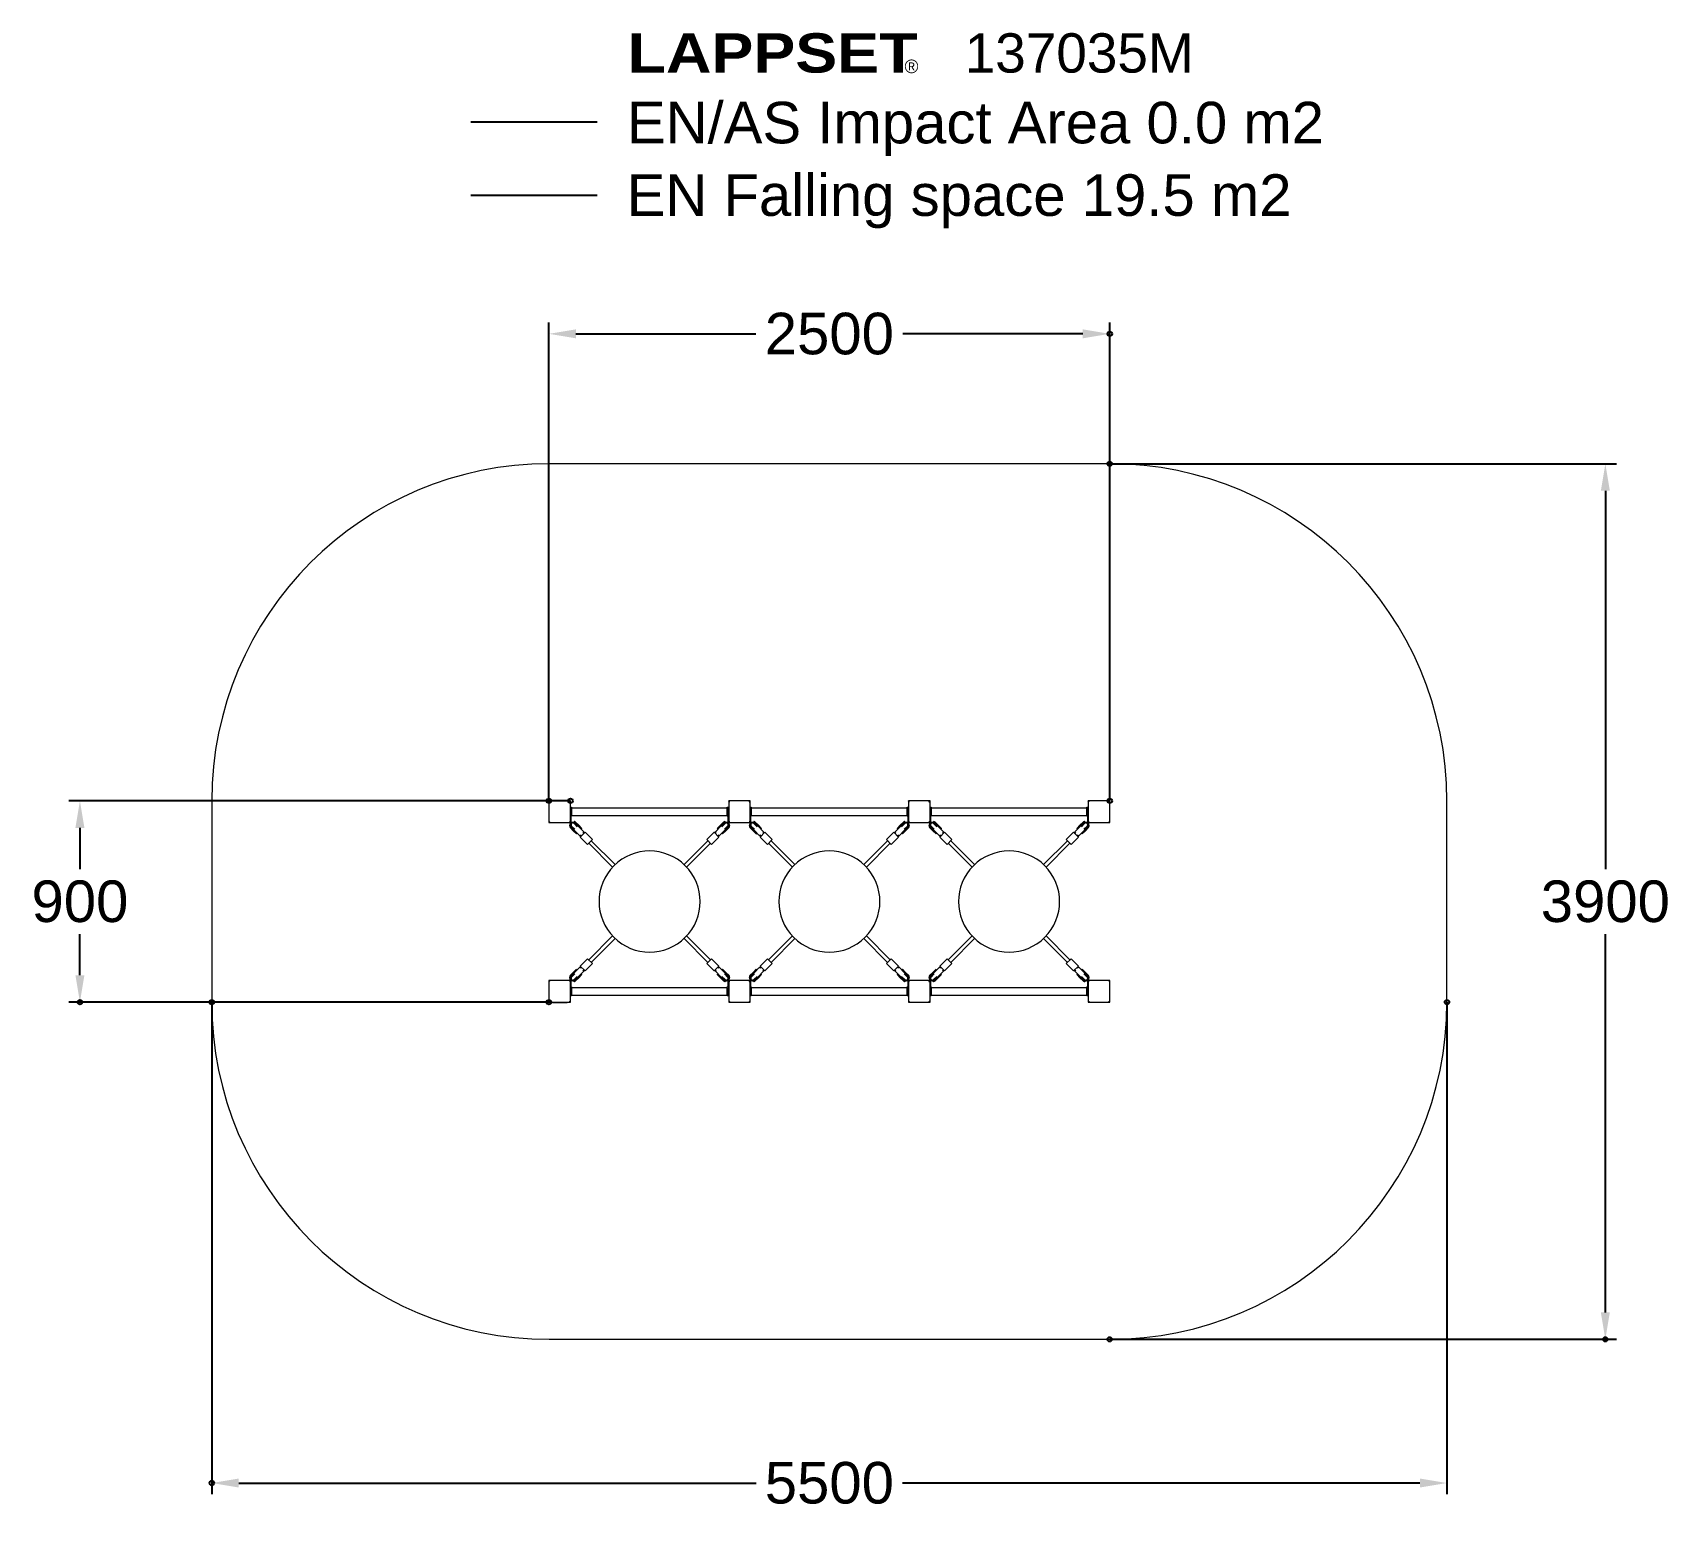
# Model space of a CAD drawing. Extents: x -3545 to 3734, y -2710 to 3867.
import ezdxf

# ---------------------------------------------------------------- set-up
doc = ezdxf.new("R2010")
doc.units = 0
doc.header["$LTSCALE"] = 5
doc.header["$PDMODE"] = 33
doc.header["$PDSIZE"] = 20
for name, color, linetype in [('Lg_txt', 4, 'CONTINUOUS'), ('PRODUCT', 3, 'CONTINUOUS'), ('REFERENCE', 9, 'CONTINUOUS'), ('REVIEW_REQUIRED', 30, 'CONTINUOUS')]:
    doc.layers.add(name, color=color, linetype=linetype)
doc.styles.add('LG1', font='arial.ttf', dxfattribs={"height": 185})
doc.styles.add('LG2', font='ariblk.ttf', dxfattribs={"height": 185})
doc.dimstyles.new('LG_DIM', dxfattribs={"dimtxt": 185, "dimasz": 120, "dimexe": 50, "dimexo": 1, "dimgap": 50, "dimtad": 1, "dimdec": 0, "dimrnd": 10, "dimtxsty": 'LG1', "dimcen": 2.5, "dimclrt": 4, "dimadec": 4, "dimazin": 3, "dimtfac": 1, "dimtmove": 0, "dimatfit": 3, "dimarcsym": 0})

msp = doc.modelspace()

# ---------------------------------------------------------------- texts
at = {"layer": 'REVIEW_REQUIRED', "style": 'LG1'}
for s, p in [('EN/AS Impact Area 0.0 m2', (-900.8, 3374.7)), ('EN Falling space 19.5 m2 ', (-902, 3052))]:
    msp.add_text(s, height=185, dxfattribs=at).set_placement(p)

# ---------------------------------------------------------------- blocks, each defined once
blk = doc.blocks.new('prodnum')
at = {"layer": 'REVIEW_REQUIRED'}
for s, height, style, p in [('LAPPSET', 175, 'LG2', (0, 0)), ('®', 60, 'LG1', (1232.6, -2.3))]:
    blk.add_text(s, height=height, dxfattribs=dict(at, style=style)).set_placement(p)
at = {"layer": 'REVIEW_REQUIRED', "style": 'LG1'}
blk.add_attdef('PRODNUM', (1500, 0), '', height=175, dxfattribs=at)
blk = doc.blocks.new('*D4')
at = {"layer": 'REFERENCE', "color": 0, "transparency": 16777216}
for p in [(1247.5, 1948.5), (1247.5, -1948.5), (3453.5, -1948.5)]:
    blk.add_point(p, dxfattribs=at)
at = {"layer": 'REVIEW_REQUIRED', "color": 0, "lineweight": -2, "transparency": 16777216}
for p, q in [((1248.5, 1948.5), (3503.5, 1948.5)), ((3453.5, 1828.5), (3453.5, 144.5)), ((3453.5, -1828.5), (3453.5, -144.5)), ((1248.5, -1948.5), (3503.5, -1948.5))]:
    blk.add_line(p, q, dxfattribs=at)
at = {"layer": 'REVIEW_REQUIRED', "color": 0, "transparency": 16777216}
for points in [[(3433.5, 1828.5), (3473.5, 1828.5), (3453.5, 1948.5)], [(3433.5, -1828.5), (3473.5, -1828.5), (3453.5, -1948.5)]]:
    blk.add_solid(points, dxfattribs=at)
at = {"layer": 'REVIEW_REQUIRED', "color": 4, "transparency": 16777216, "insert": (3453.5, 0), "char_height": 185, "attachment_point": 5, "style": 'LG1'}
blk.add_mtext('\\A1;3900', dxfattribs=at)
blk = doc.blocks.new('*D5')
at = {"layer": 'REFERENCE', "color": 0, "transparency": 16777216}
for p in [(-2748.5, -447.5), (2748.5, -447.5), (-2748.5, -2588.2)]:
    blk.add_point(p, dxfattribs=at)
at = {"layer": 'REVIEW_REQUIRED', "color": 0, "lineweight": -2, "transparency": 16777216}
for p, q in [((-2748.5, -448.5), (-2748.5, -2638.2)), ((2748.5, -448.5), (2748.5, -2638.2)), ((-2628.5, -2588.2), (-325.9, -2588.2)), ((2628.5, -2588.2), (325.9, -2588.2))]:
    blk.add_line(p, q, dxfattribs=at)
at = {"layer": 'REVIEW_REQUIRED', "color": 0, "transparency": 16777216}
for points in [[(-2628.5, -2568.2), (-2628.5, -2608.2), (-2748.5, -2588.2)], [(2628.5, -2568.2), (2628.5, -2608.2), (2748.5, -2588.2)]]:
    blk.add_solid(points, dxfattribs=at)
at = {"layer": 'REVIEW_REQUIRED', "color": 4, "transparency": 16777216, "insert": (0, -2588.2), "char_height": 185, "attachment_point": 5, "style": 'LG1'}
blk.add_mtext('\\A1;5500', dxfattribs=at)
blk = doc.blocks.new('*D6')
at = {"layer": 'REFERENCE', "color": 0, "transparency": 16777216}
for p in [(1248, 2526.9), (-1248, 448), (1248, 448)]:
    blk.add_point(p, dxfattribs=at)
at = {"layer": 'REVIEW_REQUIRED', "color": 0, "lineweight": -2, "transparency": 16777216}
for p, q in [((-1248, 449), (-1248, 2576.9)), ((1248, 449), (1248, 2576.9)), ((-1128, 2526.9), (-327.5, 2526.9)), ((1128, 2526.9), (327.5, 2526.9))]:
    blk.add_line(p, q, dxfattribs=at)
at = {"layer": 'REVIEW_REQUIRED', "color": 0, "transparency": 16777216}
for points in [[(-1128, 2546.9), (-1128, 2506.9), (-1248, 2526.9)], [(1128, 2546.9), (1128, 2506.9), (1248, 2526.9)]]:
    blk.add_solid(points, dxfattribs=at)
at = {"layer": 'REVIEW_REQUIRED', "color": 4, "transparency": 16777216, "insert": (0, 2526.9), "char_height": 185, "attachment_point": 5, "style": 'LG1'}
blk.add_mtext('\\A1;2500', dxfattribs=at)
blk = doc.blocks.new('*D7')
at = {"layer": 'REFERENCE', "color": 0, "transparency": 16777216}
for p in [(-1152, 448), (-3335.2, -448), (-1248, -448)]:
    blk.add_point(p, dxfattribs=at)
at = {"layer": 'REVIEW_REQUIRED', "color": 0, "lineweight": -2, "transparency": 16777216}
for p, q in [((-1153, 448), (-3385.2, 448)), ((-3335.2, 328), (-3335.2, 144.5)), ((-3335.2, -328), (-3335.2, -144.5)), ((-1249, -448), (-3385.2, -448))]:
    blk.add_line(p, q, dxfattribs=at)
at = {"layer": 'REVIEW_REQUIRED', "color": 0, "transparency": 16777216}
for points in [[(-3355.2, 328), (-3315.2, 328), (-3335.2, 448)], [(-3355.2, -328), (-3315.2, -328), (-3335.2, -448)]]:
    blk.add_solid(points, dxfattribs=at)
at = {"layer": 'REVIEW_REQUIRED', "color": 4, "transparency": 16777216, "insert": (-3335.2, 0), "char_height": 185, "attachment_point": 5, "style": 'LG1'}
blk.add_mtext('\\A1;900', dxfattribs=at)

# ---------------------------------------------------------------- dimensions: what is measured, and where the dimension line sits
at = {"layer": 'REVIEW_REQUIRED'}
for base, p1, p2, picture, middle in [((1248, 2526.9), (-1248, 448), (1248, 448), '*D6', (0, 2526.9)), ((-2748.5, -2588.2), (2748.5, -447.5), (-2748.5, -447.5), '*D5', (0, -2588.2))]:
    dim = msp.add_linear_dim(base=base, p1=p1, p2=p2, dimstyle='LG_DIM', dxfattribs=at)
    dim.commit()
    dim.dimension.update_dxf_attribs({"geometry": picture, "text_midpoint": middle})
for base, p1, p2, picture, middle in [((3453.5, -1948.5), (1247.5, 1948.5), (1247.5, -1948.5), '*D4', (3453.5, 0)), ((-3335.2, -448), (-1152, 448), (-1248, -448), '*D7', (-3335.2, 0))]:
    dim = msp.add_linear_dim(base=base, p1=p1, p2=p2, angle=90, dimstyle='LG_DIM', dxfattribs=at)
    dim.commit()
    dim.dimension.update_dxf_attribs({"geometry": picture, "text_midpoint": middle})

# ---------------------------------------------------------------- linework, layer by layer
at = {"layer": 'PRODUCT', "linetype": 'Continuous', "lineweight": 0}
for p, q in [((-1152, 448), (-1248, 448)), ((-1248, 448), (-1248, 352)), ((-1152, 352), (-1152, 448)), ((-352, 448), (-448, 448)), ((-448, 448), (-448, 352)), ((-352, 352), (-352, 448)), ((448, 448), (352, 448)), ((352, 448), (352, 352)), ((448, 352), (448, 448)), ((1248, 448), (1152, 448)), ((1152, 448), (1152, 352)), ((1248, 352), (1248, 448)), ((-1152, 420), (-1147.5, 420)), ((-1147.5, 380), (-1152, 380)), ((-1150.3, 380), (-1150.3, 360)), ((-1147.5, 420), (-1147.5, 415)), ((-1147.5, 416.8), (-454, 416.8)), ((-1147.5, 415), (-1147.5, 385)), ((-1147.5, 385), (-1147.5, 380)), ((-1147.5, 383.1), (-454, 383.1)), ((-454, 415), (-454, 420)), ((-454, 420), (-449, 420)), ((-454, 385), (-454, 415)), ((-454, 380), (-454, 385)), ((-449, 380), (-454, 380)), ((-449.7, 360), (-449.7, 380)), ((-449, 420), (-449, 415)), ((-449, 385), (-449, 415)), ((-449, 414.5), (-448, 414.5)), ((-449, 385), (-449, 380)), ((-352, 420), (-347.5, 420)), ((-347.5, 380), (-352, 380)), ((-350.3, 380), (-350.3, 360)), ((-347.5, 420), (-347.5, 415)), ((-347.5, 416.8), (346, 416.8)), ((-347.5, 415), (-347.5, 385)), ((-347.5, 385), (-347.5, 380)), ((-347.5, 383.1), (346, 383.1)), ((346, 415), (346, 420)), ((346, 420), (351, 420)), ((346, 385), (346, 415)), ((346, 380), (346, 385)), ((351, 380), (346, 380)), ((350.3, 360), (350.3, 380)), ((351, 420), (351, 415)), ((351, 385), (351, 415)), ((351, 414.5), (352, 414.5)), ((351, 385), (351, 380)), ((448, 420), (452.5, 420)), ((452.5, 380), (448, 380)), ((449.7, 380), (449.7, 360)), ((452.5, 420), (452.5, 415)), ((452.5, 416.8), (1146, 416.8)), ((452.5, 415), (452.5, 385)), ((452.5, 385), (452.5, 380)), ((452.5, 383.1), (1146, 383.1)), ((1146, 415), (1146, 420)), ((1146, 420), (1151, 420)), ((1146, 385), (1146, 415)), ((1146, 380), (1146, 385)), ((1151, 380), (1146, 380)), ((1150.3, 360), (1150.3, 380)), ((1151, 420), (1151, 415)), ((1151, 385), (1151, 415)), ((1151, 414.5), (1152, 414.5)), ((1151, 385), (1151, 380)), ((-1248, 352), (-1152, 352)), ((-1214.5, 350.3), (-1214.5, 352)), ((-1194.5, 350.3), (-1214.5, 350.3)), ((-1180, 350.3), (-1194.5, 350.3)), ((-1160, 350.3), (-1180, 350.3)), ((-1160, 352), (-1160, 350.3)), ((-1155.8, 350.3), (-1160, 350.3)), ((-1155.4, 336.3), (-1152.7, 346.3)), ((-1139.4, 315.3), (-1153.6, 329.6)), ((-1152.5, 335.5), (-1149.8, 345.5)), ((-1150.3, 360), (-1152, 360)), ((-1137.2, 317.4), (-1151.5, 331.7)), ((-1150.3, 360), (-1150.3, 355.8)), ((-1147.1, 335.8), (-1148.2, 334.8)), ((-1132.2, 314.5), (-1148.2, 330.5)), ((-1133.1, 321.8), (-1147.3, 336)), ((-1146.3, 352.7), (-1136.3, 355.4)), ((-1145.5, 349.8), (-1135.5, 352.5)), ((-1125.2, 301.2), (-1139.4, 315.3)), ((-1137.2, 317.4), (-1123.1, 303.3)), ((-1136, 347.3), (-1121.8, 333.1)), ((-1134.8, 348.2), (-1135.8, 347.1)), ((-1113.3, 295.6), (-1132.2, 314.5)), ((-1131.7, 351.5), (-1117.4, 337.2)), ((-1130.5, 348.2), (-1114.5, 332.2)), ((-1129.6, 353.6), (-1115.3, 339.4)), ((-1125.2, 301.2), (-1123.1, 303.3)), ((-1103.3, 323.1), (-1117.4, 337.2)), ((-1115.3, 339.4), (-1101.2, 325.2)), ((-1114.5, 332.2), (-1095.6, 313.3)), ((-1110, 292.3), (-1113.3, 295.6)), ((-1108.3, 287), (-1087, 308.3)), ((-1107.7, 296.4), (-1103.3, 292)), ((-1104.7, 293.4), (-1105.8, 292.3)), ((-1101.2, 325.2), (-1103.3, 323.1)), ((-1092, 303.3), (-1096.4, 307.7)), ((-1095.6, 313.3), (-1092.3, 310)), ((-1092.3, 305.8), (-1093.4, 304.7)), ((-1087, 308.3), (-1054.5, 275.7)), ((-513, 308.3), (-545.5, 275.7)), ((-513, 308.3), (-491.7, 287)), ((-503.6, 307.7), (-508, 303.3)), ((-507.7, 310), (-504.4, 313.3)), ((-506.6, 304.7), (-507.7, 305.8)), ((-504.4, 313.3), (-485.5, 332.2)), ((-498.8, 325.2), (-484.7, 339.4)), ((-498.8, 325.2), (-496.7, 323.1)), ((-482.6, 337.2), (-496.7, 323.1)), ((-496.7, 292), (-492.3, 296.4)), ((-494.2, 292.3), (-495.3, 293.4)), ((-486.7, 295.6), (-490, 292.3)), ((-467.8, 314.5), (-486.7, 295.6)), ((-485.5, 332.2), (-469.5, 348.2)), ((-484.7, 339.4), (-470.4, 353.6)), ((-482.6, 337.2), (-468.3, 351.5)), ((-478.2, 333.1), (-464, 347.3)), ((-476.9, 303.3), (-462.8, 317.4)), ((-474.8, 301.2), (-476.9, 303.3)), ((-460.6, 315.3), (-474.8, 301.2)), ((-451.8, 330.5), (-467.8, 314.5)), ((-452.7, 336), (-466.9, 321.8)), ((-464.2, 347.1), (-465.2, 348.2)), ((-464.5, 352.5), (-454.5, 349.8)), ((-463.7, 355.4), (-453.7, 352.7)), ((-448.5, 331.7), (-462.8, 317.4)), ((-446.4, 329.6), (-460.6, 315.3)), ((-451.8, 334.8), (-452.9, 335.8)), ((-450.2, 345.5), (-447.5, 335.5)), ((-449.7, 355.8), (-449.7, 360)), ((-448, 360), (-449.7, 360)), ((-448, 352), (-352, 352)), ((-447.3, 346.3), (-444.6, 336.3)), ((-440, 350.3), (-444.2, 350.3)), ((-440, 350.3), (-440, 352)), ((-420, 350.3), (-440, 350.3)), ((-414.5, 350.3), (-420, 350.3)), ((-414.5, 350.3), (-414.5, 352)), ((-394.5, 350.3), (-414.5, 350.3)), ((-380, 350.3), (-394.5, 350.3)), ((-360, 350.3), (-380, 350.3)), ((-360, 352), (-360, 350.3)), ((-355.8, 350.3), (-360, 350.3)), ((-355.4, 336.3), (-352.7, 346.3)), ((-339.4, 315.3), (-353.6, 329.6)), ((-352.5, 335.5), (-349.8, 345.5)), ((-350.3, 360), (-352, 360)), ((-337.2, 317.4), (-351.5, 331.7)), ((-350.3, 360), (-350.3, 355.8)), ((-347.1, 335.8), (-348.2, 334.8)), ((-332.2, 314.5), (-348.2, 330.5)), ((-333.1, 321.8), (-347.3, 336)), ((-346.3, 352.7), (-336.3, 355.4)), ((-345.5, 349.8), (-335.5, 352.5)), ((-325.2, 301.2), (-339.4, 315.3)), ((-337.2, 317.4), (-323.1, 303.3)), ((-336, 347.3), (-321.8, 333.1)), ((-334.8, 348.2), (-335.8, 347.1)), ((-313.3, 295.6), (-332.2, 314.5)), ((-331.7, 351.5), (-317.4, 337.2)), ((-330.5, 348.2), (-314.5, 332.2)), ((-329.6, 353.6), (-315.3, 339.4)), ((-325.2, 301.2), (-323.1, 303.3)), ((-303.3, 323.1), (-317.4, 337.2)), ((-315.3, 339.4), (-301.2, 325.2)), ((-314.5, 332.2), (-295.6, 313.3)), ((-310, 292.3), (-313.3, 295.6)), ((-308.3, 287), (-287, 308.3)), ((-307.7, 296.4), (-303.3, 292)), ((-304.7, 293.4), (-305.8, 292.3)), ((-301.2, 325.2), (-303.3, 323.1)), ((-292, 303.3), (-296.4, 307.7)), ((-295.6, 313.3), (-292.3, 310)), ((-292.3, 305.8), (-293.4, 304.7)), ((-287, 308.3), (-254.5, 275.7)), ((287, 308.3), (254.5, 275.7)), ((287, 308.3), (308.3, 287)), ((296.4, 307.7), (292, 303.3)), ((292.3, 310), (295.6, 313.3)), ((293.4, 304.7), (292.3, 305.8)), ((295.6, 313.3), (314.5, 332.2)), ((301.2, 325.2), (315.3, 339.4)), ((301.2, 325.2), (303.3, 323.1)), ((317.4, 337.2), (303.3, 323.1)), ((303.3, 292), (307.7, 296.4)), ((305.8, 292.3), (304.7, 293.4)), ((313.3, 295.6), (310, 292.3)), ((332.2, 314.5), (313.3, 295.6)), ((314.5, 332.2), (330.5, 348.2)), ((315.3, 339.4), (329.6, 353.6)), ((317.4, 337.2), (331.7, 351.5)), ((321.8, 333.1), (336, 347.3)), ((323.1, 303.3), (337.2, 317.4)), ((325.2, 301.2), (323.1, 303.3)), ((339.4, 315.3), (325.2, 301.2)), ((348.2, 330.5), (332.2, 314.5)), ((347.3, 336), (333.1, 321.8)), ((335.8, 347.1), (334.8, 348.2)), ((335.5, 352.5), (345.5, 349.8)), ((336.3, 355.4), (346.3, 352.7)), ((351.5, 331.7), (337.2, 317.4)), ((353.6, 329.6), (339.4, 315.3)), ((348.2, 334.8), (347.1, 335.8)), ((349.8, 345.5), (352.5, 335.5)), ((350.3, 355.8), (350.3, 360)), ((352, 360), (350.3, 360)), ((352, 352), (448, 352)), ((352.7, 346.3), (355.4, 336.3)), ((360, 350.3), (355.8, 350.3)), ((360, 350.3), (360, 352)), ((380, 350.3), (360, 350.3)), ((394.5, 350.3), (380, 350.3)), ((414.5, 350.3), (394.5, 350.3)), ((414.5, 352), (414.5, 350.3)), ((420, 350.3), (414.5, 350.3)), ((440, 350.3), (420, 350.3)), ((440, 352), (440, 350.3)), ((444.2, 350.3), (440, 350.3)), ((444.6, 336.3), (447.3, 346.3)), ((460.6, 315.3), (446.4, 329.6)), ((447.5, 335.5), (450.2, 345.5)), ((449.7, 360), (448, 360)), ((462.8, 317.4), (448.5, 331.7)), ((449.7, 360), (449.7, 355.8)), ((452.9, 335.8), (451.8, 334.8)), ((467.8, 314.5), (451.8, 330.5)), ((466.9, 321.8), (452.7, 336)), ((453.7, 352.7), (463.7, 355.4)), ((454.5, 349.8), (464.5, 352.5)), ((474.8, 301.2), (460.6, 315.3)), ((462.8, 317.4), (476.9, 303.3)), ((464, 347.3), (478.2, 333.1)), ((465.2, 348.2), (464.2, 347.1)), ((486.7, 295.6), (467.8, 314.5)), ((468.3, 351.5), (482.6, 337.2)), ((469.5, 348.2), (485.5, 332.2)), ((470.4, 353.6), (484.7, 339.4)), ((474.8, 301.2), (476.9, 303.3)), ((496.7, 323.1), (482.6, 337.2)), ((484.7, 339.4), (498.8, 325.2)), ((485.5, 332.2), (504.4, 313.3)), ((490, 292.3), (486.7, 295.6)), ((491.7, 287), (513, 308.3)), ((492.3, 296.4), (496.7, 292)), ((495.3, 293.4), (494.2, 292.3)), ((498.8, 325.2), (496.7, 323.1)), ((508, 303.3), (503.6, 307.7)), ((504.4, 313.3), (507.7, 310)), ((507.7, 305.8), (506.6, 304.7)), ((513, 308.3), (545.5, 275.7)), ((1087, 308.3), (1054.5, 275.7)), ((1087, 308.3), (1108.3, 287)), ((1096.4, 307.7), (1092, 303.3)), ((1092.3, 310), (1095.6, 313.3)), ((1093.4, 304.7), (1092.3, 305.8)), ((1095.6, 313.3), (1114.5, 332.2)), ((1101.2, 325.2), (1115.3, 339.4)), ((1101.2, 325.2), (1103.3, 323.1)), ((1117.4, 337.2), (1103.3, 323.1)), ((1103.3, 292), (1107.7, 296.4)), ((1105.8, 292.3), (1104.7, 293.4)), ((1113.3, 295.6), (1110, 292.3)), ((1132.2, 314.5), (1113.3, 295.6)), ((1114.5, 332.2), (1130.5, 348.2)), ((1115.3, 339.4), (1129.6, 353.6)), ((1117.4, 337.2), (1131.7, 351.5)), ((1121.8, 333.1), (1136, 347.3)), ((1123.1, 303.3), (1137.2, 317.4)), ((1125.2, 301.2), (1123.1, 303.3)), ((1139.4, 315.3), (1125.2, 301.2)), ((1148.2, 330.5), (1132.2, 314.5)), ((1147.3, 336), (1133.1, 321.8)), ((1135.8, 347.1), (1134.8, 348.2)), ((1135.5, 352.5), (1145.5, 349.8)), ((1136.3, 355.4), (1146.3, 352.7)), ((1151.5, 331.7), (1137.2, 317.4)), ((1153.6, 329.6), (1139.4, 315.3)), ((1148.2, 334.8), (1147.1, 335.8)), ((1149.8, 345.5), (1152.5, 335.5)), ((1150.3, 355.8), (1150.3, 360)), ((1152, 360), (1150.3, 360)), ((1152, 352), (1248, 352)), ((1152.7, 346.3), (1155.4, 336.3)), ((1160, 350.3), (1155.8, 350.3)), ((1160, 350.3), (1160, 352)), ((1180, 350.3), (1160, 350.3)), ((1194.5, 350.3), (1180, 350.3)), ((1214.5, 350.3), (1194.5, 350.3)), ((1214.5, 352), (1214.5, 350.3)), ((-1108.3, 287), (-1075.7, 254.5)), ((-1075.7, 254.5), (-1054.5, 275.7)), ((-1070.8, 259.5), (-964.7, 153.3)), ((-1059.5, 270.8), (-953.3, 164.7)), ((-646.7, 164.7), (-540.5, 270.8)), ((-635.3, 153.3), (-529.2, 259.5)), ((-545.5, 275.7), (-524.3, 254.5)), ((-491.7, 287), (-524.3, 254.5)), ((-308.3, 287), (-275.7, 254.5)), ((-275.7, 254.5), (-254.5, 275.7)), ((-270.8, 259.5), (-164.7, 153.3)), ((-259.5, 270.8), (-153.3, 164.7)), ((153.3, 164.7), (259.5, 270.8)), ((164.7, 153.3), (270.8, 259.5)), ((254.5, 275.7), (275.7, 254.5)), ((308.3, 287), (275.7, 254.5)), ((491.7, 287), (524.3, 254.5)), ((524.3, 254.5), (545.5, 275.7)), ((529.2, 259.5), (635.3, 153.3)), ((540.5, 270.8), (646.7, 164.7)), ((953.3, 164.7), (1059.5, 270.8)), ((964.7, 153.3), (1070.8, 259.5)), ((1054.5, 275.7), (1075.7, 254.5)), ((1108.3, 287), (1075.7, 254.5)), ((-1070.8, -259.5), (-964.7, -153.3)), ((-1059.5, -270.8), (-953.3, -164.7)), ((-646.7, -164.7), (-540.5, -270.8)), ((-635.3, -153.3), (-529.2, -259.5)), ((-270.8, -259.5), (-164.7, -153.3)), ((-259.5, -270.8), (-153.3, -164.7)), ((153.3, -164.7), (259.5, -270.8)), ((164.7, -153.3), (270.8, -259.5)), ((529.2, -259.5), (635.3, -153.3)), ((540.5, -270.8), (646.7, -164.7)), ((953.3, -164.7), (1059.5, -270.8)), ((964.7, -153.3), (1070.8, -259.5)), ((-1108.3, -287), (-1075.7, -254.5)), ((-1087, -308.3), (-1108.3, -287)), ((-1087, -308.3), (-1054.5, -275.7)), ((-1054.5, -275.7), (-1075.7, -254.5)), ((-524.3, -254.5), (-545.5, -275.7)), ((-513, -308.3), (-545.5, -275.7)), ((-491.7, -287), (-524.3, -254.5)), ((-491.7, -287), (-513, -308.3)), ((-308.3, -287), (-275.7, -254.5)), ((-287, -308.3), (-308.3, -287)), ((-287, -308.3), (-254.5, -275.7)), ((-254.5, -275.7), (-275.7, -254.5)), ((275.7, -254.5), (254.5, -275.7)), ((287, -308.3), (254.5, -275.7)), ((308.3, -287), (275.7, -254.5)), ((308.3, -287), (287, -308.3)), ((491.7, -287), (524.3, -254.5)), ((513, -308.3), (491.7, -287)), ((513, -308.3), (545.5, -275.7)), ((545.5, -275.7), (524.3, -254.5)), ((1075.7, -254.5), (1054.5, -275.7)), ((1087, -308.3), (1054.5, -275.7)), ((1108.3, -287), (1075.7, -254.5)), ((1108.3, -287), (1087, -308.3)), ((-1152, -352), (-1248, -352)), ((-1248, -352), (-1248, -448)), ((-1214.5, -350.3), (-1194.5, -350.3)), ((-1214.5, -352), (-1214.5, -350.3)), ((-1194.5, -350.3), (-1180, -350.3)), ((-1180, -350.3), (-1160, -350.3)), ((-1160, -350.3), (-1155.8, -350.3)), ((-1160, -350.3), (-1160, -352)), ((-1152.7, -346.3), (-1155.4, -336.3)), ((-1153.6, -329.6), (-1139.4, -315.3)), ((-1149.8, -345.5), (-1152.5, -335.5)), ((-1152, -448), (-1152, -352)), ((-1152, -360), (-1150.3, -360)), ((-1151.5, -331.7), (-1137.2, -317.4)), ((-1150.3, -355.8), (-1150.3, -360)), ((-1150.3, -360), (-1150.3, -380)), ((-1148.2, -330.5), (-1132.2, -314.5)), ((-1148.2, -334.8), (-1147.1, -335.8)), ((-1147.3, -336), (-1133.1, -321.8)), ((-1136.3, -355.4), (-1146.3, -352.7)), ((-1135.5, -352.5), (-1145.5, -349.8)), ((-1139.4, -315.3), (-1125.2, -301.2)), ((-1123.1, -303.3), (-1137.2, -317.4)), ((-1121.8, -333.1), (-1136, -347.3)), ((-1135.8, -347.1), (-1134.8, -348.2)), ((-1132.2, -314.5), (-1113.3, -295.6)), ((-1117.4, -337.2), (-1131.7, -351.5)), ((-1114.5, -332.2), (-1130.5, -348.2)), ((-1115.3, -339.4), (-1129.6, -353.6)), ((-1125.2, -301.2), (-1123.1, -303.3)), ((-1117.4, -337.2), (-1103.3, -323.1)), ((-1101.2, -325.2), (-1115.3, -339.4)), ((-1095.6, -313.3), (-1114.5, -332.2)), ((-1113.3, -295.6), (-1110, -292.3)), ((-1103.3, -292), (-1107.7, -296.4)), ((-1105.8, -292.3), (-1104.7, -293.4)), ((-1101.2, -325.2), (-1103.3, -323.1)), ((-1096.4, -307.7), (-1092, -303.3)), ((-1092.3, -310), (-1095.6, -313.3)), ((-1093.4, -304.7), (-1092.3, -305.8)), ((-508, -303.3), (-503.6, -307.7)), ((-507.7, -305.8), (-506.6, -304.7)), ((-504.4, -313.3), (-507.7, -310)), ((-485.5, -332.2), (-504.4, -313.3)), ((-498.8, -325.2), (-496.7, -323.1)), ((-484.7, -339.4), (-498.8, -325.2)), ((-492.3, -296.4), (-496.7, -292)), ((-496.7, -323.1), (-482.6, -337.2)), ((-495.3, -293.4), (-494.2, -292.3)), ((-490, -292.3), (-486.7, -295.6)), ((-486.7, -295.6), (-467.8, -314.5)), ((-469.5, -348.2), (-485.5, -332.2)), ((-470.4, -353.6), (-484.7, -339.4)), ((-468.3, -351.5), (-482.6, -337.2)), ((-464, -347.3), (-478.2, -333.1)), ((-474.8, -301.2), (-476.9, -303.3)), ((-462.8, -317.4), (-476.9, -303.3)), ((-474.8, -301.2), (-460.6, -315.3)), ((-467.8, -314.5), (-451.8, -330.5)), ((-466.9, -321.8), (-452.7, -336)), ((-465.2, -348.2), (-464.2, -347.1)), ((-454.5, -349.8), (-464.5, -352.5)), ((-453.7, -352.7), (-463.7, -355.4)), ((-462.8, -317.4), (-448.5, -331.7)), ((-460.6, -315.3), (-446.4, -329.6)), ((-452.9, -335.8), (-451.8, -334.8)), ((-447.5, -335.5), (-450.2, -345.5)), ((-449.7, -360), (-449.7, -355.8)), ((-449.7, -380), (-449.7, -360)), ((-449.7, -360), (-448, -360)), ((-352, -352), (-448, -352)), ((-448, -352), (-448, -448)), ((-444.6, -336.3), (-447.3, -346.3)), ((-444.2, -350.3), (-440, -350.3)), ((-440, -350.3), (-420, -350.3)), ((-440, -352), (-440, -350.3)), ((-420, -350.3), (-414.5, -350.3)), ((-414.5, -350.3), (-394.5, -350.3)), ((-414.5, -352), (-414.5, -350.3)), ((-394.5, -350.3), (-380, -350.3)), ((-380, -350.3), (-360, -350.3)), ((-360, -350.3), (-355.8, -350.3)), ((-360, -350.3), (-360, -352)), ((-352.7, -346.3), (-355.4, -336.3)), ((-353.6, -329.6), (-339.4, -315.3)), ((-349.8, -345.5), (-352.5, -335.5)), ((-352, -448), (-352, -352)), ((-352, -360), (-350.3, -360)), ((-351.5, -331.7), (-337.2, -317.4)), ((-350.3, -355.8), (-350.3, -360)), ((-350.3, -360), (-350.3, -380)), ((-348.2, -330.5), (-332.2, -314.5)), ((-348.2, -334.8), (-347.1, -335.8)), ((-347.3, -336), (-333.1, -321.8)), ((-336.3, -355.4), (-346.3, -352.7)), ((-335.5, -352.5), (-345.5, -349.8)), ((-339.4, -315.3), (-325.2, -301.2)), ((-323.1, -303.3), (-337.2, -317.4)), ((-321.8, -333.1), (-336, -347.3)), ((-335.8, -347.1), (-334.8, -348.2)), ((-332.2, -314.5), (-313.3, -295.6)), ((-317.4, -337.2), (-331.7, -351.5)), ((-314.5, -332.2), (-330.5, -348.2)), ((-315.3, -339.4), (-329.6, -353.6)), ((-325.2, -301.2), (-323.1, -303.3)), ((-317.4, -337.2), (-303.3, -323.1)), ((-301.2, -325.2), (-315.3, -339.4)), ((-295.6, -313.3), (-314.5, -332.2)), ((-313.3, -295.6), (-310, -292.3)), ((-303.3, -292), (-307.7, -296.4)), ((-305.8, -292.3), (-304.7, -293.4)), ((-301.2, -325.2), (-303.3, -323.1)), ((-296.4, -307.7), (-292, -303.3)), ((-292.3, -310), (-295.6, -313.3)), ((-293.4, -304.7), (-292.3, -305.8)), ((292, -303.3), (296.4, -307.7)), ((292.3, -305.8), (293.4, -304.7)), ((295.6, -313.3), (292.3, -310)), ((314.5, -332.2), (295.6, -313.3)), ((301.2, -325.2), (303.3, -323.1)), ((315.3, -339.4), (301.2, -325.2)), ((307.7, -296.4), (303.3, -292)), ((303.3, -323.1), (317.4, -337.2)), ((304.7, -293.4), (305.8, -292.3)), ((310, -292.3), (313.3, -295.6)), ((313.3, -295.6), (332.2, -314.5)), ((330.5, -348.2), (314.5, -332.2)), ((329.6, -353.6), (315.3, -339.4)), ((331.7, -351.5), (317.4, -337.2)), ((336, -347.3), (321.8, -333.1)), ((325.2, -301.2), (323.1, -303.3)), ((337.2, -317.4), (323.1, -303.3)), ((325.2, -301.2), (339.4, -315.3)), ((332.2, -314.5), (348.2, -330.5)), ((333.1, -321.8), (347.3, -336)), ((334.8, -348.2), (335.8, -347.1)), ((345.5, -349.8), (335.5, -352.5)), ((346.3, -352.7), (336.3, -355.4)), ((337.2, -317.4), (351.5, -331.7)), ((339.4, -315.3), (353.6, -329.6)), ((347.1, -335.8), (348.2, -334.8)), ((352.5, -335.5), (349.8, -345.5)), ((350.3, -360), (350.3, -355.8)), ((350.3, -380), (350.3, -360)), ((350.3, -360), (352, -360)), ((448, -352), (352, -352)), ((352, -352), (352, -448)), ((355.4, -336.3), (352.7, -346.3)), ((355.8, -350.3), (360, -350.3)), ((360, -350.3), (380, -350.3)), ((360, -352), (360, -350.3)), ((380, -350.3), (394.5, -350.3)), ((394.5, -350.3), (414.5, -350.3)), ((414.5, -350.3), (420, -350.3)), ((414.5, -350.3), (414.5, -352)), ((420, -350.3), (440, -350.3)), ((440, -350.3), (444.2, -350.3)), ((440, -350.3), (440, -352)), ((447.3, -346.3), (444.6, -336.3)), ((446.4, -329.6), (460.6, -315.3)), ((450.2, -345.5), (447.5, -335.5)), ((448, -448), (448, -352)), ((448, -360), (449.7, -360)), ((448.5, -331.7), (462.8, -317.4)), ((449.7, -355.8), (449.7, -360)), ((449.7, -360), (449.7, -380)), ((451.8, -330.5), (467.8, -314.5)), ((451.8, -334.8), (452.9, -335.8)), ((452.7, -336), (466.9, -321.8)), ((463.7, -355.4), (453.7, -352.7)), ((464.5, -352.5), (454.5, -349.8)), ((460.6, -315.3), (474.8, -301.2)), ((476.9, -303.3), (462.8, -317.4)), ((478.2, -333.1), (464, -347.3)), ((464.2, -347.1), (465.2, -348.2)), ((467.8, -314.5), (486.7, -295.6)), ((482.6, -337.2), (468.3, -351.5)), ((485.5, -332.2), (469.5, -348.2)), ((484.7, -339.4), (470.4, -353.6)), ((474.8, -301.2), (476.9, -303.3)), ((482.6, -337.2), (496.7, -323.1)), ((498.8, -325.2), (484.7, -339.4)), ((504.4, -313.3), (485.5, -332.2)), ((486.7, -295.6), (490, -292.3)), ((496.7, -292), (492.3, -296.4)), ((494.2, -292.3), (495.3, -293.4)), ((498.8, -325.2), (496.7, -323.1)), ((503.6, -307.7), (508, -303.3)), ((507.7, -310), (504.4, -313.3)), ((506.6, -304.7), (507.7, -305.8)), ((1092, -303.3), (1096.4, -307.7)), ((1092.3, -305.8), (1093.4, -304.7)), ((1095.6, -313.3), (1092.3, -310)), ((1114.5, -332.2), (1095.6, -313.3)), ((1101.2, -325.2), (1103.3, -323.1)), ((1115.3, -339.4), (1101.2, -325.2)), ((1107.7, -296.4), (1103.3, -292)), ((1103.3, -323.1), (1117.4, -337.2)), ((1104.7, -293.4), (1105.8, -292.3)), ((1110, -292.3), (1113.3, -295.6)), ((1113.3, -295.6), (1132.2, -314.5)), ((1130.5, -348.2), (1114.5, -332.2)), ((1129.6, -353.6), (1115.3, -339.4)), ((1131.7, -351.5), (1117.4, -337.2)), ((1136, -347.3), (1121.8, -333.1)), ((1125.2, -301.2), (1123.1, -303.3)), ((1137.2, -317.4), (1123.1, -303.3)), ((1125.2, -301.2), (1139.4, -315.3)), ((1132.2, -314.5), (1148.2, -330.5)), ((1133.1, -321.8), (1147.3, -336)), ((1134.8, -348.2), (1135.8, -347.1)), ((1145.5, -349.8), (1135.5, -352.5)), ((1146.3, -352.7), (1136.3, -355.4)), ((1137.2, -317.4), (1151.5, -331.7)), ((1139.4, -315.3), (1153.6, -329.6)), ((1147.1, -335.8), (1148.2, -334.8)), ((1152.5, -335.5), (1149.8, -345.5)), ((1150.3, -360), (1150.3, -355.8)), ((1150.3, -380), (1150.3, -360)), ((1150.3, -360), (1152, -360)), ((1248, -352), (1152, -352)), ((1152, -352), (1152, -448)), ((1155.4, -336.3), (1152.7, -346.3)), ((1155.8, -350.3), (1160, -350.3)), ((1160, -350.3), (1180, -350.3)), ((1160, -352), (1160, -350.3)), ((1180, -350.3), (1194.5, -350.3)), ((1194.5, -350.3), (1214.5, -350.3)), ((1214.5, -350.3), (1214.5, -352)), ((1248, -448), (1248, -352)), ((-1152, -380), (-1147.5, -380)), ((-1147.5, -420), (-1152, -420)), ((-1147.5, -380), (-1147.5, -385)), ((-1147.5, -383.2), (-454, -383.2)), ((-1147.5, -385), (-1147.5, -415)), ((-1147.5, -415), (-1147.5, -420)), ((-1147.5, -416.9), (-454, -416.9)), ((-454, -385), (-454, -380)), ((-454, -380), (-449, -380)), ((-454, -415), (-454, -385)), ((-454, -420), (-454, -415)), ((-449, -420), (-454, -420)), ((-449, -380), (-449, -385)), ((-449, -415), (-449, -385)), ((-448, -414.5), (-449, -414.5)), ((-449, -415), (-449, -420)), ((-352, -380), (-347.5, -380)), ((-347.5, -420), (-352, -420)), ((-347.5, -380), (-347.5, -385)), ((-347.5, -383.2), (346, -383.2)), ((-347.5, -385), (-347.5, -415)), ((-347.5, -415), (-347.5, -420)), ((-347.5, -416.9), (346, -416.9)), ((346, -385), (346, -380)), ((346, -380), (351, -380)), ((346, -415), (346, -385)), ((346, -420), (346, -415)), ((351, -420), (346, -420)), ((351, -380), (351, -385)), ((351, -415), (351, -385)), ((352, -414.5), (351, -414.5)), ((351, -415), (351, -420)), ((448, -380), (452.5, -380)), ((452.5, -420), (448, -420)), ((452.5, -380), (452.5, -385)), ((452.5, -383.2), (1146, -383.2)), ((452.5, -385), (452.5, -415)), ((452.5, -415), (452.5, -420)), ((452.5, -416.9), (1146, -416.9)), ((1146, -385), (1146, -380)), ((1146, -380), (1151, -380)), ((1146, -415), (1146, -385)), ((1146, -420), (1146, -415)), ((1151, -420), (1146, -420)), ((1151, -380), (1151, -385)), ((1151, -415), (1151, -385)), ((1152, -414.5), (1151, -414.5)), ((1151, -415), (1151, -420)), ((-1248, -448), (-1152, -448)), ((-1232.5, -448), (-1232.5, -449.5)), ((-1232.5, -449.5), (-1167.5, -449.5)), ((-1167.5, -448), (-1167.5, -449.5)), ((-448, -448), (-352, -448)), ((352, -448), (448, -448)), ((1152, -448), (1248, -448))]:
    msp.add_line(p, q, dxfattribs=at)
for centre, radius, start, end in [((-1148.6, 334.5), 7, 165, 180), ((-1148.6, 334.5), 7, 180, 225), ((-1155.8, 347.1), 3.2, 345, 75.40041), ((-1148.6, 334.5), 4, 165, 180), ((-1148.6, 334.5), 4, 180, 225), ((-1155.8, 347.1), 6.2, 345, 52.49938), ((-1147.1, 355.8), 6.2, 217.50062, 285), ((-1147.1, 355.8), 3.2, 194.59959, 285), ((-1141.7, 341.7), 8, 135, 225), ((-1146.1, 332.7), 3, 135, 225), ((-1141.7, 341.7), 8, 45, 135), ((-1134.5, 348.6), 7, 90, 105), ((-1134.5, 348.6), 4, 90, 105), ((-1132.7, 346.1), 3, 45, 135), ((-1134.5, 348.6), 7, 45, 90), ((-1134.5, 348.6), 4, 45, 90), ((-1107.9, 294.5), 3, 225, 315), ((-1094.5, 307.9), 3, 315, 45), ((-505.5, 307.9), 3, 135, 225), ((-492.1, 294.5), 3, 225, 315), ((-465.5, 348.6), 7, 90, 135), ((-467.3, 346.1), 3, 45, 135), ((-465.5, 348.6), 4, 90, 135), ((-465.5, 348.6), 7, 75, 90), ((-465.5, 348.6), 4, 75, 90), ((-458.3, 341.7), 8, 45, 135), ((-452.9, 355.8), 6.2, 255, 322.49938), ((-452.9, 355.8), 3.2, 255, 345.40041), ((-458.3, 341.7), 8, 315, 45), ((-453.9, 332.7), 3, 315, 45), ((-444.2, 347.1), 6.2, 127.50062, 195), ((-451.4, 334.5), 4, 315, 0), ((-451.4, 334.5), 4, 0, 15), ((-444.2, 347.1), 3.2, 104.59959, 195), ((-451.4, 334.5), 7, 315, 360), ((-451.4, 334.5), 7, 360, 15), ((-348.6, 334.5), 7, 165, 180), ((-348.6, 334.5), 7, 180, 225), ((-355.8, 347.1), 3.2, 345, 75.40041), ((-348.6, 334.5), 4, 165, 180), ((-348.6, 334.5), 4, 180, 225), ((-355.8, 347.1), 6.2, 345, 52.49938), ((-347.1, 355.8), 6.2, 217.50062, 285), ((-347.1, 355.8), 3.2, 194.59959, 285), ((-341.7, 341.7), 8, 135, 225), ((-346.1, 332.7), 3, 135, 225), ((-341.7, 341.7), 8, 45, 135), ((-334.5, 348.6), 7, 90, 105), ((-334.5, 348.6), 4, 90, 105), ((-332.7, 346.1), 3, 45, 135), ((-334.5, 348.6), 7, 45, 90), ((-334.5, 348.6), 4, 45, 90), ((-307.9, 294.5), 3, 225, 315), ((-294.5, 307.9), 3, 315, 45), ((294.5, 307.9), 3, 135, 225), ((307.9, 294.5), 3, 225, 315), ((334.5, 348.6), 7, 90, 135), ((332.7, 346.1), 3, 45, 135), ((334.5, 348.6), 4, 90, 135), ((334.5, 348.6), 7, 75, 90), ((334.5, 348.6), 4, 75, 90), ((341.7, 341.7), 8, 45, 135), ((347.1, 355.8), 6.2, 255, 322.49938), ((347.1, 355.8), 3.2, 255, 345.40041), ((341.7, 341.7), 8, 315, 45), ((346.1, 332.7), 3, 315, 45), ((355.8, 347.1), 6.2, 127.50062, 195), ((348.6, 334.5), 4, 315, 0), ((348.6, 334.5), 4, 0, 15), ((355.8, 347.1), 3.2, 104.59959, 195), ((348.6, 334.5), 7, 315, 360), ((348.6, 334.5), 7, 360, 15), ((451.4, 334.5), 7, 165, 180), ((451.4, 334.5), 7, 180, 225), ((444.2, 347.1), 3.2, 345, 75.40041), ((451.4, 334.5), 4, 165, 180), ((451.4, 334.5), 4, 180, 225), ((444.2, 347.1), 6.2, 345, 52.49938), ((452.9, 355.8), 6.2, 217.50062, 285), ((452.9, 355.8), 3.2, 194.59959, 285), ((458.3, 341.7), 8, 135, 225), ((453.9, 332.7), 3, 135, 225), ((458.3, 341.7), 8, 45, 135), ((465.5, 348.6), 7, 90, 105), ((465.5, 348.6), 4, 90, 105), ((467.3, 346.1), 3, 45, 135), ((465.5, 348.6), 7, 45, 90), ((465.5, 348.6), 4, 45, 90), ((492.1, 294.5), 3, 225, 315), ((505.5, 307.9), 3, 315, 45), ((1094.5, 307.9), 3, 135, 225), ((1107.9, 294.5), 3, 225, 315), ((1134.5, 348.6), 7, 90, 135), ((1132.7, 346.1), 3, 45, 135), ((1134.5, 348.6), 4, 90, 135), ((1134.5, 348.6), 7, 75, 90), ((1134.5, 348.6), 4, 75, 90), ((1141.7, 341.7), 8, 45, 135), ((1147.1, 355.8), 6.2, 255, 322.49938), ((1147.1, 355.8), 3.2, 255, 345.40041), ((1141.7, 341.7), 8, 315, 45), ((1146.1, 332.7), 3, 315, 45), ((1155.8, 347.1), 6.2, 127.50062, 195), ((1148.6, 334.5), 4, 315, 0), ((1148.6, 334.5), 4, 0, 15), ((1155.8, 347.1), 3.2, 104.59959, 195), ((1148.6, 334.5), 7, 315, 360), ((1148.6, 334.5), 7, 360, 15), ((-800, 0), 225, 315, 135), ((0, 0), 225, 315, 135), ((800, 0), 225, 315, 135), ((-800, 0), 225, 135, 315), ((0, 0), 225, 135, 315), ((800, 0), 225, 135, 315), ((-1148.6, -334.5), 7, 135, 180), ((-1148.6, -334.5), 7, 180, 195), ((-1155.8, -347.1), 3.2, 284.59959, 15), ((-1148.6, -334.5), 4, 135, 180), ((-1148.6, -334.5), 4, 180, 195), ((-1155.8, -347.1), 6.2, 307.50062, 15), ((-1147.1, -355.8), 6.2, 75, 142.49938), ((-1147.1, -355.8), 3.2, 75, 165.40041), ((-1141.7, -341.7), 8, 135, 225), ((-1146.1, -332.7), 3, 135, 225), ((-1141.7, -341.7), 8, 225, 315), ((-1134.5, -348.6), 7, 255, 270), ((-1134.5, -348.6), 4, 255, 270), ((-1132.7, -346.1), 3, 225, 315), ((-1134.5, -348.6), 4, 270, 315), ((-1134.5, -348.6), 7, 270, 315), ((-1107.9, -294.5), 3, 45, 135), ((-1094.5, -307.9), 3, 315, 45), ((-505.5, -307.9), 3, 135, 225), ((-492.1, -294.5), 3, 45, 135), ((-465.5, -348.6), 7, 225, 270), ((-467.3, -346.1), 3, 225, 315), ((-465.5, -348.6), 4, 225, 270), ((-465.5, -348.6), 4, 270, 285), ((-465.5, -348.6), 7, 270, 285), ((-458.3, -341.7), 8, 225, 315), ((-452.9, -355.8), 6.2, 37.50062, 105), ((-452.9, -355.8), 3.2, 14.59959, 105), ((-458.3, -341.7), 8, 315, 45), ((-453.9, -332.7), 3, 315, 45), ((-444.2, -347.1), 6.2, 165, 232.49938), ((-451.4, -334.5), 4, 0, 45), ((-451.4, -334.5), 4, 345, 0), ((-444.2, -347.1), 3.2, 165, 255.40041), ((-451.4, -334.5), 7, 360, 45), ((-451.4, -334.5), 7, 345, 360), ((-348.6, -334.5), 7, 135, 180), ((-348.6, -334.5), 7, 180, 195), ((-355.8, -347.1), 3.2, 284.59959, 15), ((-348.6, -334.5), 4, 135, 180), ((-348.6, -334.5), 4, 180, 195), ((-355.8, -347.1), 6.2, 307.50062, 15), ((-347.1, -355.8), 6.2, 75, 142.49938), ((-347.1, -355.8), 3.2, 75, 165.40041), ((-341.7, -341.7), 8, 135, 225), ((-346.1, -332.7), 3, 135, 225), ((-341.7, -341.7), 8, 225, 315), ((-334.5, -348.6), 7, 255, 270), ((-334.5, -348.6), 4, 255, 270), ((-332.7, -346.1), 3, 225, 315), ((-334.5, -348.6), 4, 270, 315), ((-334.5, -348.6), 7, 270, 315), ((-307.9, -294.5), 3, 45, 135), ((-294.5, -307.9), 3, 315, 45), ((294.5, -307.9), 3, 135, 225), ((307.9, -294.5), 3, 45, 135), ((334.5, -348.6), 7, 225, 270), ((332.7, -346.1), 3, 225, 315), ((334.5, -348.6), 4, 225, 270), ((334.5, -348.6), 4, 270, 285), ((334.5, -348.6), 7, 270, 285), ((341.7, -341.7), 8, 225, 315), ((347.1, -355.8), 6.2, 37.50062, 105), ((347.1, -355.8), 3.2, 14.59959, 105), ((341.7, -341.7), 8, 315, 45), ((346.1, -332.7), 3, 315, 45), ((355.8, -347.1), 6.2, 165, 232.49938), ((348.6, -334.5), 4, 0, 45), ((348.6, -334.5), 4, 345, 0), ((355.8, -347.1), 3.2, 165, 255.40041), ((348.6, -334.5), 7, 360, 45), ((348.6, -334.5), 7, 345, 360), ((451.4, -334.5), 7, 135, 180), ((451.4, -334.5), 7, 180, 195), ((444.2, -347.1), 3.2, 284.59959, 15), ((451.4, -334.5), 4, 135, 180), ((451.4, -334.5), 4, 180, 195), ((444.2, -347.1), 6.2, 307.50062, 15), ((452.9, -355.8), 6.2, 75, 142.49938), ((452.9, -355.8), 3.2, 75, 165.40041), ((458.3, -341.7), 8, 135, 225), ((453.9, -332.7), 3, 135, 225), ((458.3, -341.7), 8, 225, 315), ((465.5, -348.6), 7, 255, 270), ((465.5, -348.6), 4, 255, 270), ((467.3, -346.1), 3, 225, 315), ((465.5, -348.6), 4, 270, 315), ((465.5, -348.6), 7, 270, 315), ((492.1, -294.5), 3, 45, 135), ((505.5, -307.9), 3, 315, 45), ((1094.5, -307.9), 3, 135, 225), ((1107.9, -294.5), 3, 45, 135), ((1134.5, -348.6), 7, 225, 270), ((1132.7, -346.1), 3, 225, 315), ((1134.5, -348.6), 4, 225, 270), ((1134.5, -348.6), 4, 270, 285), ((1134.5, -348.6), 7, 270, 285), ((1141.7, -341.7), 8, 225, 315), ((1147.1, -355.8), 6.2, 37.50062, 105), ((1147.1, -355.8), 3.2, 14.59959, 105), ((1141.7, -341.7), 8, 315, 45), ((1146.1, -332.7), 3, 315, 45), ((1155.8, -347.1), 6.2, 165, 232.49938), ((1148.6, -334.5), 4, 0, 45), ((1148.6, -334.5), 4, 345, 0), ((1155.8, -347.1), 3.2, 165, 255.40041), ((1148.6, -334.5), 7, 360, 45), ((1148.6, -334.5), 7, 345, 360)]:
    msp.add_arc(centre, radius, start, end, dxfattribs=at)
for points, knots in [([(-1243.4, 443.4), (-1243.4, 443.4), (-1243.4, 443.4), (-1243.9, 443.9), (-1244.5, 444.5), (-1246.1, 446.1), (-1246.9, 446.9), (-1247.8, 447.8), (-1248, 448), (-1248, 448)], [-0.054665, -0.054665, -0.054665, -0.054665, 0, 0, 2.886993, 2.886993, 9.76026, 9.76026, 14.748006, 14.748006, 14.748006, 14.748006]), ([(-1156.6, 443.4), (-1156.6, 443.4), (-1156.6, 443.4), (-1156.1, 443.9), (-1155.5, 444.5), (-1153.9, 446.1), (-1153.1, 446.9), (-1152.2, 447.8), (-1152, 448), (-1152, 448)], [-0.054665, -0.054665, -0.054665, -0.054665, 0, 0, 2.886993, 2.886993, 9.76026, 9.76026, 14.748006, 14.748006, 14.748006, 14.748006]), ([(-443.4, 443.4), (-443.4, 443.4), (-443.4, 443.4), (-443.9, 443.9), (-444.5, 444.5), (-446.1, 446.1), (-446.9, 446.9), (-447.8, 447.8), (-448, 448), (-448, 448)], [-0.054665, -0.054665, -0.054665, -0.054665, 0, 0, 2.886993, 2.886993, 9.76026, 9.76026, 14.748006, 14.748006, 14.748006, 14.748006]), ([(-356.6, 443.4), (-356.6, 443.4), (-356.6, 443.4), (-356.1, 443.9), (-355.5, 444.5), (-353.9, 446.1), (-353.1, 446.9), (-352.2, 447.8), (-352, 448), (-352, 448)], [-0.054665, -0.054665, -0.054665, -0.054665, 0, 0, 2.886993, 2.886993, 9.76026, 9.76026, 14.748006, 14.748006, 14.748006, 14.748006]), ([(356.6, 443.4), (356.6, 443.4), (356.6, 443.4), (356.1, 443.9), (355.5, 444.5), (353.9, 446.1), (353.1, 446.9), (352.2, 447.8), (352, 448), (352, 448)], [-0.054665, -0.054665, -0.054665, -0.054665, 0, 0, 2.886993, 2.886993, 9.76026, 9.76026, 14.748006, 14.748006, 14.748006, 14.748006]), ([(443.4, 443.4), (443.4, 443.4), (443.4, 443.4), (443.9, 443.9), (444.5, 444.5), (446.1, 446.1), (446.9, 446.9), (447.8, 447.8), (448, 448), (448, 448)], [-0.054665, -0.054665, -0.054665, -0.054665, 0, 0, 2.886993, 2.886993, 9.76026, 9.76026, 14.748006, 14.748006, 14.748006, 14.748006]), ([(1156.6, 443.4), (1156.6, 443.4), (1156.6, 443.4), (1156.1, 443.9), (1155.5, 444.5), (1153.9, 446.1), (1153.1, 446.9), (1152.2, 447.8), (1152, 448), (1152, 448)], [-0.054665, -0.054665, -0.054665, -0.054665, 0, 0, 2.886993, 2.886993, 9.76026, 9.76026, 14.748006, 14.748006, 14.748006, 14.748006]), ([(1243.4, 443.4), (1243.4, 443.4), (1243.4, 443.4), (1243.9, 443.9), (1244.5, 444.5), (1246.1, 446.1), (1246.9, 446.9), (1247.8, 447.8), (1248, 448), (1248, 448)], [-0.054665, -0.054665, -0.054665, -0.054665, 0, 0, 2.886993, 2.886993, 9.76026, 9.76026, 14.748006, 14.748006, 14.748006, 14.748006]), ([(-1248, 352), (-1248, 352), (-1247.8, 352.2), (-1246.9, 353.1), (-1246.1, 353.9), (-1244.5, 355.5), (-1243.9, 356.1), (-1243.4, 356.6), (-1243.4, 356.6), (-1243.4, 356.6)], [20.558259, 20.558259, 20.558259, 20.558259, 24.227592, 24.227592, 29.284044, 29.284044, 31.407917, 31.407917, 31.448132, 31.448132, 31.448132, 31.448132]), ([(-1156.6, 356.6), (-1156.6, 356.6), (-1156.6, 356.6), (-1156.1, 356.1), (-1155.5, 355.5), (-1153.9, 353.9), (-1153.1, 353.1), (-1152.2, 352.2), (-1152, 352), (-1152, 352)], [-0.054665, -0.054665, -0.054665, -0.054665, 0, 0, 2.886993, 2.886993, 9.76026, 9.76026, 14.748006, 14.748006, 14.748006, 14.748006]), ([(-448, 352), (-448, 352), (-447.8, 352.2), (-446.9, 353.1), (-446.1, 353.9), (-444.5, 355.5), (-443.9, 356.1), (-443.4, 356.6), (-443.4, 356.6), (-443.4, 356.6)], [20.558259, 20.558259, 20.558259, 20.558259, 24.227592, 24.227592, 29.284044, 29.284044, 31.407917, 31.407917, 31.448132, 31.448132, 31.448132, 31.448132]), ([(-356.6, 356.6), (-356.6, 356.6), (-356.6, 356.6), (-356.1, 356.1), (-355.5, 355.5), (-353.9, 353.9), (-353.1, 353.1), (-352.2, 352.2), (-352, 352), (-352, 352)], [-0.054665, -0.054665, -0.054665, -0.054665, 0, 0, 2.886993, 2.886993, 9.76026, 9.76026, 14.748006, 14.748006, 14.748006, 14.748006]), ([(352, 352), (352, 352), (352.2, 352.2), (353.1, 353.1), (353.9, 353.9), (355.5, 355.5), (356.1, 356.1), (356.6, 356.6), (356.6, 356.6), (356.6, 356.6)], [20.558259, 20.558259, 20.558259, 20.558259, 24.227592, 24.227592, 29.284044, 29.284044, 31.407917, 31.407917, 31.448132, 31.448132, 31.448132, 31.448132]), ([(443.4, 356.6), (443.4, 356.6), (443.4, 356.6), (443.9, 356.1), (444.5, 355.5), (446.1, 353.9), (446.9, 353.1), (447.8, 352.2), (448, 352), (448, 352)], [-0.054665, -0.054665, -0.054665, -0.054665, 0, 0, 2.886993, 2.886993, 9.76026, 9.76026, 14.748006, 14.748006, 14.748006, 14.748006]), ([(1152, 352), (1152, 352), (1152.2, 352.2), (1153.1, 353.1), (1153.9, 353.9), (1155.5, 355.5), (1156.1, 356.1), (1156.6, 356.6), (1156.6, 356.6), (1156.6, 356.6)], [20.558259, 20.558259, 20.558259, 20.558259, 24.227592, 24.227592, 29.284044, 29.284044, 31.407917, 31.407917, 31.448132, 31.448132, 31.448132, 31.448132]), ([(1243.4, 356.6), (1243.4, 356.6), (1243.4, 356.6), (1243.9, 356.1), (1244.5, 355.5), (1246.1, 353.9), (1246.9, 353.1), (1247.8, 352.2), (1248, 352), (1248, 352)], [-0.054665, -0.054665, -0.054665, -0.054665, 0, 0, 2.886993, 2.886993, 9.76026, 9.76026, 14.748006, 14.748006, 14.748006, 14.748006]), ([(-1243.4, -356.6), (-1243.4, -356.6), (-1243.4, -356.6), (-1243.9, -356.1), (-1244.5, -355.5), (-1246.1, -353.9), (-1246.9, -353.1), (-1247.8, -352.2), (-1248, -352), (-1248, -352)], [-0.054665, -0.054665, -0.054665, -0.054665, 0, 0, 2.886993, 2.886993, 9.76026, 9.76026, 14.748006, 14.748006, 14.748006, 14.748006]), ([(-1156.6, -356.6), (-1156.6, -356.6), (-1156.6, -356.6), (-1156.1, -356.1), (-1155.5, -355.5), (-1153.9, -353.9), (-1153.1, -353.1), (-1152.2, -352.2), (-1152, -352), (-1152, -352)], [-0.054665, -0.054665, -0.054665, -0.054665, 0, 0, 2.886993, 2.886993, 9.76026, 9.76026, 14.748006, 14.748006, 14.748006, 14.748006]), ([(-443.4, -356.6), (-443.4, -356.6), (-443.4, -356.6), (-443.9, -356.1), (-444.5, -355.5), (-446.1, -353.9), (-446.9, -353.1), (-447.8, -352.2), (-448, -352), (-448, -352)], [-0.054665, -0.054665, -0.054665, -0.054665, 0, 0, 2.886993, 2.886993, 9.76026, 9.76026, 14.748006, 14.748006, 14.748006, 14.748006]), ([(-356.6, -356.6), (-356.6, -356.6), (-356.6, -356.6), (-356.1, -356.1), (-355.5, -355.5), (-353.9, -353.9), (-353.1, -353.1), (-352.2, -352.2), (-352, -352), (-352, -352)], [-0.054665, -0.054665, -0.054665, -0.054665, 0, 0, 2.886993, 2.886993, 9.76026, 9.76026, 14.748006, 14.748006, 14.748006, 14.748006]), ([(356.6, -356.6), (356.6, -356.6), (356.6, -356.6), (356.1, -356.1), (355.5, -355.5), (353.9, -353.9), (353.1, -353.1), (352.2, -352.2), (352, -352), (352, -352)], [-0.054665, -0.054665, -0.054665, -0.054665, 0, 0, 2.886993, 2.886993, 9.76026, 9.76026, 14.748006, 14.748006, 14.748006, 14.748006]), ([(443.4, -356.6), (443.4, -356.6), (443.4, -356.6), (443.9, -356.1), (444.5, -355.5), (446.1, -353.9), (446.9, -353.1), (447.8, -352.2), (448, -352), (448, -352)], [-0.054665, -0.054665, -0.054665, -0.054665, 0, 0, 2.886993, 2.886993, 9.76026, 9.76026, 14.748006, 14.748006, 14.748006, 14.748006]), ([(1156.6, -356.6), (1156.6, -356.6), (1156.6, -356.6), (1156.1, -356.1), (1155.5, -355.5), (1153.9, -353.9), (1153.1, -353.1), (1152.2, -352.2), (1152, -352), (1152, -352)], [-0.054665, -0.054665, -0.054665, -0.054665, 0, 0, 2.886993, 2.886993, 9.76026, 9.76026, 14.748006, 14.748006, 14.748006, 14.748006]), ([(1243.4, -356.6), (1243.4, -356.6), (1243.4, -356.6), (1243.9, -356.1), (1244.5, -355.5), (1246.1, -353.9), (1246.9, -353.1), (1247.8, -352.2), (1248, -352), (1248, -352)], [-0.054665, -0.054665, -0.054665, -0.054665, 0, 0, 2.886993, 2.886993, 9.76026, 9.76026, 14.748006, 14.748006, 14.748006, 14.748006]), ([(-1248, -448), (-1248, -448), (-1247.8, -447.8), (-1246.9, -446.9), (-1246.1, -446.1), (-1244.5, -444.5), (-1243.9, -443.9), (-1243.4, -443.4), (-1243.4, -443.4), (-1243.4, -443.4)], [20.558259, 20.558259, 20.558259, 20.558259, 24.227592, 24.227592, 29.284044, 29.284044, 31.407917, 31.407917, 31.448132, 31.448132, 31.448132, 31.448132]), ([(-1156.6, -443.4), (-1156.6, -443.4), (-1156.6, -443.4), (-1156.1, -443.9), (-1155.5, -444.5), (-1153.9, -446.1), (-1153.1, -446.9), (-1152.2, -447.8), (-1152, -448), (-1152, -448)], [-0.054665, -0.054665, -0.054665, -0.054665, 0, 0, 2.886993, 2.886993, 9.76026, 9.76026, 14.748006, 14.748006, 14.748006, 14.748006]), ([(-448, -448), (-448, -448), (-447.8, -447.8), (-446.9, -446.9), (-446.1, -446.1), (-444.5, -444.5), (-443.9, -443.9), (-443.4, -443.4), (-443.4, -443.4), (-443.4, -443.4)], [20.558259, 20.558259, 20.558259, 20.558259, 24.227592, 24.227592, 29.284044, 29.284044, 31.407917, 31.407917, 31.448132, 31.448132, 31.448132, 31.448132]), ([(-356.6, -443.4), (-356.6, -443.4), (-356.6, -443.4), (-356.1, -443.9), (-355.5, -444.5), (-353.9, -446.1), (-353.1, -446.9), (-352.2, -447.8), (-352, -448), (-352, -448)], [-0.054665, -0.054665, -0.054665, -0.054665, 0, 0, 2.886993, 2.886993, 9.76026, 9.76026, 14.748006, 14.748006, 14.748006, 14.748006]), ([(352, -448), (352, -448), (352.2, -447.8), (353.1, -446.9), (353.9, -446.1), (355.5, -444.5), (356.1, -443.9), (356.6, -443.4), (356.6, -443.4), (356.6, -443.4)], [20.558259, 20.558259, 20.558259, 20.558259, 24.227592, 24.227592, 29.284044, 29.284044, 31.407917, 31.407917, 31.448132, 31.448132, 31.448132, 31.448132]), ([(443.4, -443.4), (443.4, -443.4), (443.4, -443.4), (443.9, -443.9), (444.5, -444.5), (446.1, -446.1), (446.9, -446.9), (447.8, -447.8), (448, -448), (448, -448)], [-0.054665, -0.054665, -0.054665, -0.054665, 0, 0, 2.886993, 2.886993, 9.76026, 9.76026, 14.748006, 14.748006, 14.748006, 14.748006]), ([(1152, -448), (1152, -448), (1152.2, -447.8), (1153.1, -446.9), (1153.9, -446.1), (1155.5, -444.5), (1156.1, -443.9), (1156.6, -443.4), (1156.6, -443.4), (1156.6, -443.4)], [20.558259, 20.558259, 20.558259, 20.558259, 24.227592, 24.227592, 29.284044, 29.284044, 31.407917, 31.407917, 31.448132, 31.448132, 31.448132, 31.448132]), ([(1243.4, -443.4), (1243.4, -443.4), (1243.4, -443.4), (1243.9, -443.9), (1244.5, -444.5), (1246.1, -446.1), (1246.9, -446.9), (1247.8, -447.8), (1248, -448), (1248, -448)], [-0.054665, -0.054665, -0.054665, -0.054665, 0, 0, 2.886993, 2.886993, 9.76026, 9.76026, 14.748006, 14.748006, 14.748006, 14.748006])]:
    msp.add_open_spline(points, degree=3, knots=knots, dxfattribs=at)
for points in [[(-1155, 350.2), (-1155.3, 350.3), (-1155.6, 350.3), (-1155.8, 350.3)], [(-1150.3, 355.8), (-1150.3, 355.6), (-1150.3, 355.3), (-1150.2, 355)], [(-449.8, 355), (-449.7, 355.3), (-449.7, 355.6), (-449.7, 355.8)], [(-444.2, 350.3), (-444.4, 350.3), (-444.7, 350.3), (-445, 350.2)], [(-355, 350.2), (-355.3, 350.3), (-355.6, 350.3), (-355.8, 350.3)], [(-350.3, 355.8), (-350.3, 355.6), (-350.3, 355.3), (-350.2, 355)], [(350.2, 355), (350.3, 355.3), (350.3, 355.6), (350.3, 355.8)], [(355.8, 350.3), (355.6, 350.3), (355.3, 350.3), (355, 350.2)], [(445, 350.2), (444.7, 350.3), (444.4, 350.3), (444.2, 350.3)], [(449.7, 355.8), (449.7, 355.6), (449.7, 355.3), (449.8, 355)], [(1150.2, 355), (1150.3, 355.3), (1150.3, 355.6), (1150.3, 355.8)], [(1155.8, 350.3), (1155.6, 350.3), (1155.3, 350.3), (1155, 350.2)], [(-1155.8, -350.3), (-1155.6, -350.3), (-1155.3, -350.3), (-1155, -350.2)], [(-1150.2, -355), (-1150.3, -355.3), (-1150.3, -355.6), (-1150.3, -355.8)], [(-449.7, -355.8), (-449.7, -355.6), (-449.7, -355.3), (-449.8, -355)], [(-445, -350.2), (-444.7, -350.3), (-444.4, -350.3), (-444.2, -350.3)], [(-355.8, -350.3), (-355.6, -350.3), (-355.3, -350.3), (-355, -350.2)], [(-350.2, -355), (-350.3, -355.3), (-350.3, -355.6), (-350.3, -355.8)], [(350.3, -355.8), (350.3, -355.6), (350.3, -355.3), (350.2, -355)], [(355, -350.2), (355.3, -350.3), (355.6, -350.3), (355.8, -350.3)], [(444.2, -350.3), (444.4, -350.3), (444.7, -350.3), (445, -350.2)], [(449.8, -355), (449.7, -355.3), (449.7, -355.6), (449.7, -355.8)], [(1150.3, -355.8), (1150.3, -355.6), (1150.3, -355.3), (1150.2, -355)], [(1155, -350.2), (1155.3, -350.3), (1155.6, -350.3), (1155.8, -350.3)]]:
    msp.add_open_spline(points, degree=3, dxfattribs=at)
at = {"layer": 'REVIEW_REQUIRED', "linetype": 'Continuous', "lineweight": 0}
for p, q in [((1247.5, 1948.5), (-1247.5, 1948.5)), ((-2748.5, 447.5), (-2748.5, -447.5)), ((2748.5, -447.5), (2748.5, 447.5)), ((-1247.5, -1948.5), (1247.5, -1948.5))]:
    msp.add_line(p, q, dxfattribs=at)
at = {"layer": 'REVIEW_REQUIRED'}
for points in [[(-1032.6, 3468.4), (-1594.9, 3468.4)], [(-1032.6, 3143.2), (-1594.9, 3143.2)]]:
    msp.add_lwpolyline(points, dxfattribs=at)
at = {"layer": 'REVIEW_REQUIRED', "linetype": 'Continuous', "lineweight": 0}
for centre, start, end in [((-1247.5, 447.5), 90, 180), ((1247.5, 447.5), 0, 90), ((-1247.5, -447.5), 180, 270), ((1247.5, -447.5), 270, 0)]:
    msp.add_arc(centre, 1501, start, end, dxfattribs=at)

# ---------------------------------------------------------------- block references
at = {"layer": 'REVIEW_REQUIRED'}
ref = msp.add_blockref('prodnum', (-897.8, 3689.6), dxfattribs=at)
ref.add_attrib('PRODNUM', '137035M', (602.2, 3689.6), dxfattribs={"layer": 'Lg_txt', "height": 175, "style": 'LG1'})

msp.set_redraw_order([(e.dxf.handle, doc.entitydb.next_handle()) for e in msp.query("TEXT MTEXT ATTDEF DIMENSION ARC_DIMENSION")])  # texts and dimensions are drawn at this point

doc.saveas('drawing.dxf')
